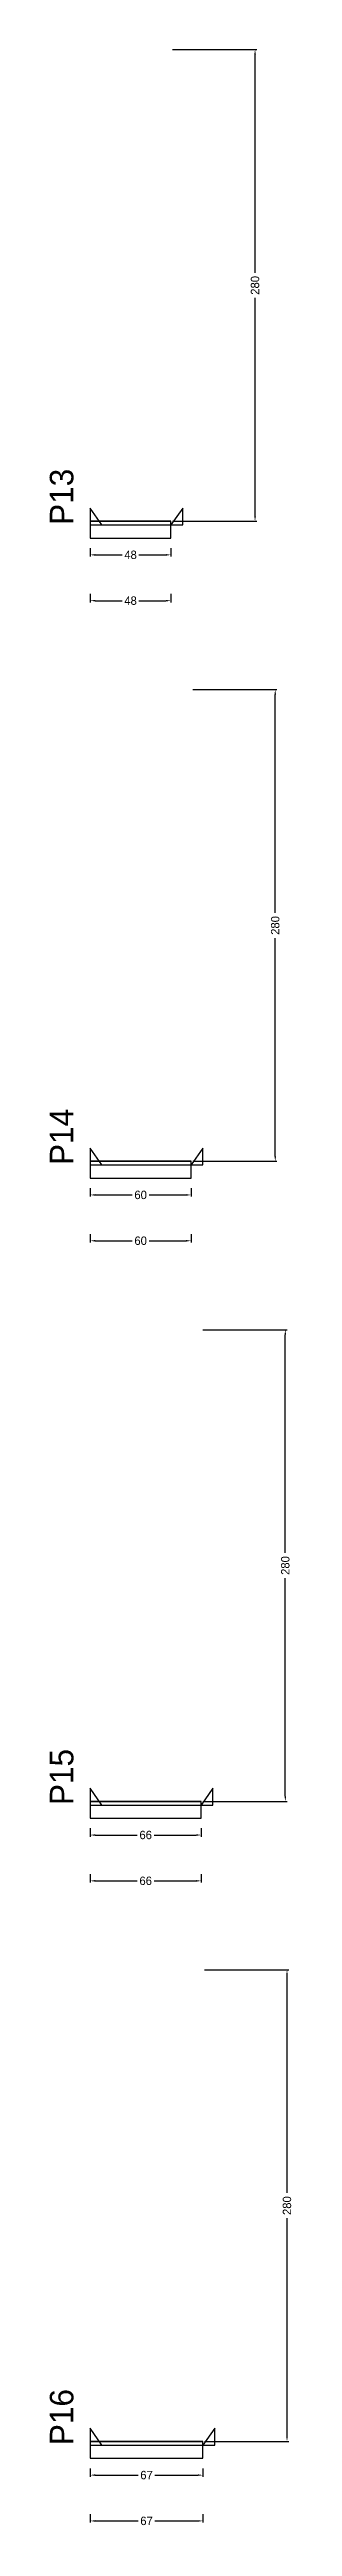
# Model space of a CAD drawing. Header units: centimetres. Extents: x -13000 to 4121, y -7606 to 8720.
# Drawn here: x 3976 to 4120, y -5748 to -4278 of the extents above; entities that cross this region are included whole.
import ezdxf

# ---------------------------------------------------------------- set-up
doc = ezdxf.new("R2010")
doc.units = ezdxf.units.CM
for name, color, linetype in [('NOMENCLATURA', 7, 'Continuous'), ('SARR_2.2x10', 60, 'Continuous'), ('SARR_2.2x7', 40, 'Continuous')]:
    doc.layers.add(name, color=color, linetype=linetype)
doc.dimstyles.new('PAINEL-NOVA', dxfattribs={"dimtxt": 5, "dimasz": 3, "dimexe": 1, "dimexo": 1, "dimgap": 1, "dimtad": 1, "dimcen": 2.5, "dimazin": 3, "dimtfac": 1, "dimtmove": 0, "dimatfit": 3})

msp = doc.modelspace()

# ---------------------------------------------------------------- texts
at = {"layer": 'NOMENCLATURA'}
for s, p in [('P13', (3990, -4560)), ('P14', (3990, -4940)), ('P15', (3990, -5320)), ('P16', (3990, -5700))]:
    msp.add_text(s, height=14, rotation=90, dxfattribs=at).set_placement(p)

# ---------------------------------------------------------------- blocks, each defined once
blk = doc.blocks.new('_CLOSEDFILLED')
at = {"color": 0, "linetype": 'BYBLOCK'}
blk.add_solid([(-1, 0.16), (0, 0), (-1, -0.16)], dxfattribs=at)
blk = doc.blocks.new('*D411')
for p, q in [((4000, -5713.8), (4000, -5718.8)), ((4003, -5717.8), (4028.5, -5717.8)), ((4038.5, -5717.8), (4064, -5717.8)), ((4067, -5713.8), (4067, -5718.8))]:
    blk.add_line(p, q)
at = {"layer": 'Defpoints'}
for p in [(4000, -5712.8), (4000, -5717.8), (4067, -5712.8)]:
    blk.add_point(p, dxfattribs=at)
at = {"layer": 'SARR_2.2x10', "xscale": 3, "yscale": 3, "rotation": 180}
blk.add_blockref('_CLOSEDFILLED', (4000, -5717.8), dxfattribs=at)
at = {"layer": 'SARR_2.2x10', "xscale": 3, "yscale": 3}
blk.add_blockref('_CLOSEDFILLED', (4067, -5717.8), dxfattribs=at)
at = {"layer": 'SARR_2.2x10', "insert": (4033.5, -5717.8), "char_height": 5, "attachment_point": 5}
blk.add_mtext('67', dxfattribs=at)
blk = doc.blocks.new('*D412')
for p, q in [((4068, -5417.8), (4118, -5417.8)), ((4117, -5550.3), (4117, -5420.8)), ((4117, -5694.8), (4117, -5565.3)), ((4068, -5697.8), (4118, -5697.8))]:
    blk.add_line(p, q)
at = {"layer": 'Defpoints'}
for p in [(4067, -5417.8), (4067, -5697.8), (4117, -5697.8)]:
    blk.add_point(p, dxfattribs=at)
at = {"layer": 'SARR_2.2x10', "xscale": 3, "yscale": 3}
for p, rotation in [((4117, -5417.8), 90), ((4117, -5697.8), 270)]:
    blk.add_blockref('_CLOSEDFILLED', p, dxfattribs=dict(at, rotation=rotation))
at = {"layer": 'SARR_2.2x10', "insert": (4117, -5557.8), "char_height": 5, "attachment_point": 5, "rotation": 90}
blk.add_mtext('280', dxfattribs=at)
blk = doc.blocks.new('*D413')
for p, q in [((4068, -5417.8), (4118, -5417.8)), ((4117, -5550.3), (4117, -5420.8)), ((4117, -5694.8), (4117, -5565.3)), ((4068, -5697.8), (4118, -5697.8))]:
    blk.add_line(p, q)
at = {"layer": 'Defpoints'}
for p in [(4067, -5417.8), (4067, -5697.8), (4117, -5697.8)]:
    blk.add_point(p, dxfattribs=at)
at = {"layer": 'SARR_2.2x10', "xscale": 3, "yscale": 3}
for p, rotation in [((4117, -5417.8), 90), ((4117, -5697.8), 270)]:
    blk.add_blockref('_CLOSEDFILLED', p, dxfattribs=dict(at, rotation=rotation))
at = {"layer": 'SARR_2.2x10', "insert": (4117, -5557.8), "char_height": 5, "attachment_point": 5, "rotation": 90}
blk.add_mtext('280', dxfattribs=at)
blk = doc.blocks.new('*D414')
for p, q in [((4068, -5417.8), (4118, -5417.8)), ((4117, -5550.3), (4117, -5420.8)), ((4117, -5694.8), (4117, -5565.3)), ((4068, -5697.8), (4118, -5697.8))]:
    blk.add_line(p, q)
at = {"layer": 'Defpoints'}
for p in [(4067, -5417.8), (4067, -5697.8), (4117, -5697.8)]:
    blk.add_point(p, dxfattribs=at)
at = {"layer": 'SARR_2.2x10', "xscale": 3, "yscale": 3}
for p, rotation in [((4117, -5417.8), 90), ((4117, -5697.8), 270)]:
    blk.add_blockref('_CLOSEDFILLED', p, dxfattribs=dict(at, rotation=rotation))
at = {"layer": 'SARR_2.2x10', "insert": (4117, -5557.8), "char_height": 5, "attachment_point": 5, "rotation": 90}
blk.add_mtext('280', dxfattribs=at)
blk = doc.blocks.new('*D415')
for p, q in [((4068, -5417.8), (4118, -5417.8)), ((4117, -5550.3), (4117, -5420.8)), ((4117, -5694.8), (4117, -5565.3)), ((4068, -5697.8), (4118, -5697.8))]:
    blk.add_line(p, q)
at = {"layer": 'Defpoints'}
for p in [(4067, -5417.8), (4067, -5697.8), (4117, -5697.8)]:
    blk.add_point(p, dxfattribs=at)
at = {"layer": 'SARR_2.2x10', "xscale": 3, "yscale": 3}
for p, rotation in [((4117, -5417.8), 90), ((4117, -5697.8), 270)]:
    blk.add_blockref('_CLOSEDFILLED', p, dxfattribs=dict(at, rotation=rotation))
at = {"layer": 'SARR_2.2x10', "insert": (4117, -5557.8), "char_height": 5, "attachment_point": 5, "rotation": 90}
blk.add_mtext('280', dxfattribs=at)
blk = doc.blocks.new('*D416')
for p, q in [((4000, -5741), (4000, -5746)), ((4003, -5745), (4028.5, -5745)), ((4038.5, -5745), (4064, -5745)), ((4067, -5741), (4067, -5746))]:
    blk.add_line(p, q)
at = {"layer": 'Defpoints'}
for p in [(4000, -5740), (4000, -5745), (4067, -5740)]:
    blk.add_point(p, dxfattribs=at)
at = {"layer": 'SARR_2.2x10', "xscale": 3, "yscale": 3, "rotation": 180}
blk.add_blockref('_CLOSEDFILLED', (4000, -5745), dxfattribs=at)
at = {"layer": 'SARR_2.2x10', "xscale": 3, "yscale": 3}
blk.add_blockref('_CLOSEDFILLED', (4067, -5745), dxfattribs=at)
at = {"layer": 'SARR_2.2x10', "insert": (4033.5, -5745), "char_height": 5, "attachment_point": 5}
blk.add_mtext('67', dxfattribs=at)
blk = doc.blocks.new('GRA-E')
at = {"layer": 'SARR_2.2x7'}
blk.add_lwpolyline([(0, 0), (7, 0), (0, 10)], close=True, dxfattribs=at)
blk = doc.blocks.new('GRA-D')
at = {"layer": 'SARR_2.2x7'}
blk.add_lwpolyline([(0, 0), (7, 0), (7, 10)], close=True, dxfattribs=at)
blk = doc.blocks.new('*D385')
for p, q in [((4000, -5333.8), (4000, -5338.8)), ((4003, -5337.8), (4028, -5337.8)), ((4038, -5337.8), (4063, -5337.8)), ((4066, -5333.8), (4066, -5338.8))]:
    blk.add_line(p, q)
at = {"layer": 'Defpoints'}
for p in [(4000, -5332.8), (4000, -5337.8), (4066, -5332.8)]:
    blk.add_point(p, dxfattribs=at)
at = {"layer": 'SARR_2.2x10', "xscale": 3, "yscale": 3, "rotation": 180}
blk.add_blockref('_CLOSEDFILLED', (4000, -5337.8), dxfattribs=at)
at = {"layer": 'SARR_2.2x10', "xscale": 3, "yscale": 3}
blk.add_blockref('_CLOSEDFILLED', (4066, -5337.8), dxfattribs=at)
at = {"layer": 'SARR_2.2x10', "insert": (4033, -5337.8), "char_height": 5, "attachment_point": 5}
blk.add_mtext('66', dxfattribs=at)
blk = doc.blocks.new('*D386')
for p, q in [((4067, -5037.8), (4117, -5037.8)), ((4116, -5170.3), (4116, -5040.8)), ((4116, -5314.8), (4116, -5185.3)), ((4067, -5317.8), (4117, -5317.8))]:
    blk.add_line(p, q)
at = {"layer": 'Defpoints'}
for p in [(4066, -5037.8), (4066, -5317.8), (4116, -5317.8)]:
    blk.add_point(p, dxfattribs=at)
at = {"layer": 'SARR_2.2x10', "xscale": 3, "yscale": 3}
for p, rotation in [((4116, -5037.8), 90), ((4116, -5317.8), 270)]:
    blk.add_blockref('_CLOSEDFILLED', p, dxfattribs=dict(at, rotation=rotation))
at = {"layer": 'SARR_2.2x10', "insert": (4116, -5177.8), "char_height": 5, "attachment_point": 5, "rotation": 90}
blk.add_mtext('280', dxfattribs=at)
blk = doc.blocks.new('*D387')
for p, q in [((4067, -5037.8), (4117, -5037.8)), ((4116, -5170.3), (4116, -5040.8)), ((4116, -5314.8), (4116, -5185.3)), ((4067, -5317.8), (4117, -5317.8))]:
    blk.add_line(p, q)
at = {"layer": 'Defpoints'}
for p in [(4066, -5037.8), (4066, -5317.8), (4116, -5317.8)]:
    blk.add_point(p, dxfattribs=at)
at = {"layer": 'SARR_2.2x10', "xscale": 3, "yscale": 3}
for p, rotation in [((4116, -5037.8), 90), ((4116, -5317.8), 270)]:
    blk.add_blockref('_CLOSEDFILLED', p, dxfattribs=dict(at, rotation=rotation))
at = {"layer": 'SARR_2.2x10', "insert": (4116, -5177.8), "char_height": 5, "attachment_point": 5, "rotation": 90}
blk.add_mtext('280', dxfattribs=at)
blk = doc.blocks.new('*D388')
for p, q in [((4067, -5037.8), (4117, -5037.8)), ((4116, -5170.3), (4116, -5040.8)), ((4116, -5314.8), (4116, -5185.3)), ((4067, -5317.8), (4117, -5317.8))]:
    blk.add_line(p, q)
at = {"layer": 'Defpoints'}
for p in [(4066, -5037.8), (4066, -5317.8), (4116, -5317.8)]:
    blk.add_point(p, dxfattribs=at)
at = {"layer": 'SARR_2.2x10', "xscale": 3, "yscale": 3}
for p, rotation in [((4116, -5037.8), 90), ((4116, -5317.8), 270)]:
    blk.add_blockref('_CLOSEDFILLED', p, dxfattribs=dict(at, rotation=rotation))
at = {"layer": 'SARR_2.2x10', "insert": (4116, -5177.8), "char_height": 5, "attachment_point": 5, "rotation": 90}
blk.add_mtext('280', dxfattribs=at)
blk = doc.blocks.new('*D389')
for p, q in [((4067, -5037.8), (4117, -5037.8)), ((4116, -5170.3), (4116, -5040.8)), ((4116, -5314.8), (4116, -5185.3)), ((4067, -5317.8), (4117, -5317.8))]:
    blk.add_line(p, q)
at = {"layer": 'Defpoints'}
for p in [(4066, -5037.8), (4066, -5317.8), (4116, -5317.8)]:
    blk.add_point(p, dxfattribs=at)
at = {"layer": 'SARR_2.2x10', "xscale": 3, "yscale": 3}
for p, rotation in [((4116, -5037.8), 90), ((4116, -5317.8), 270)]:
    blk.add_blockref('_CLOSEDFILLED', p, dxfattribs=dict(at, rotation=rotation))
at = {"layer": 'SARR_2.2x10', "insert": (4116, -5177.8), "char_height": 5, "attachment_point": 5, "rotation": 90}
blk.add_mtext('280', dxfattribs=at)
blk = doc.blocks.new('*D390')
for p, q in [((4000, -5361), (4000, -5366)), ((4003, -5365), (4028, -5365)), ((4038, -5365), (4063, -5365)), ((4066, -5361), (4066, -5366))]:
    blk.add_line(p, q)
at = {"layer": 'Defpoints'}
for p in [(4000, -5360), (4000, -5365), (4066, -5360)]:
    blk.add_point(p, dxfattribs=at)
at = {"layer": 'SARR_2.2x10', "xscale": 3, "yscale": 3, "rotation": 180}
blk.add_blockref('_CLOSEDFILLED', (4000, -5365), dxfattribs=at)
at = {"layer": 'SARR_2.2x10', "xscale": 3, "yscale": 3}
blk.add_blockref('_CLOSEDFILLED', (4066, -5365), dxfattribs=at)
at = {"layer": 'SARR_2.2x10', "insert": (4033, -5365), "char_height": 5, "attachment_point": 5}
blk.add_mtext('66', dxfattribs=at)
blk = doc.blocks.new('*D359')
for p, q in [((4000, -4953.8), (4000, -4958.8)), ((4060, -4953.8), (4060, -4958.8)), ((4003, -4957.8), (4025, -4957.8)), ((4035, -4957.8), (4057, -4957.8))]:
    blk.add_line(p, q)
at = {"layer": 'Defpoints'}
for p in [(4000, -4952.8), (4060, -4952.8), (4000, -4957.8)]:
    blk.add_point(p, dxfattribs=at)
at = {"layer": 'SARR_2.2x10', "xscale": 3, "yscale": 3, "rotation": 180}
blk.add_blockref('_CLOSEDFILLED', (4000, -4957.8), dxfattribs=at)
at = {"layer": 'SARR_2.2x10', "xscale": 3, "yscale": 3}
blk.add_blockref('_CLOSEDFILLED', (4060, -4957.8), dxfattribs=at)
at = {"layer": 'SARR_2.2x10', "insert": (4030, -4957.8), "char_height": 5, "attachment_point": 5}
blk.add_mtext('60', dxfattribs=at)
blk = doc.blocks.new('*D360')
for p, q in [((4061, -4657.8), (4111, -4657.8)), ((4110, -4790.3), (4110, -4660.8)), ((4110, -4934.8), (4110, -4805.3)), ((4061, -4937.8), (4111, -4937.8))]:
    blk.add_line(p, q)
at = {"layer": 'Defpoints'}
for p in [(4060, -4657.8), (4060, -4937.8), (4110, -4937.8)]:
    blk.add_point(p, dxfattribs=at)
at = {"layer": 'SARR_2.2x10', "xscale": 3, "yscale": 3}
for p, rotation in [((4110, -4657.8), 90), ((4110, -4937.8), 270)]:
    blk.add_blockref('_CLOSEDFILLED', p, dxfattribs=dict(at, rotation=rotation))
at = {"layer": 'SARR_2.2x10', "insert": (4110, -4797.8), "char_height": 5, "attachment_point": 5, "rotation": 90}
blk.add_mtext('280', dxfattribs=at)
blk = doc.blocks.new('*D361')
for p, q in [((4061, -4657.8), (4111, -4657.8)), ((4110, -4790.3), (4110, -4660.8)), ((4110, -4934.8), (4110, -4805.3)), ((4061, -4937.8), (4111, -4937.8))]:
    blk.add_line(p, q)
at = {"layer": 'Defpoints'}
for p in [(4060, -4657.8), (4060, -4937.8), (4110, -4937.8)]:
    blk.add_point(p, dxfattribs=at)
at = {"layer": 'SARR_2.2x10', "xscale": 3, "yscale": 3}
for p, rotation in [((4110, -4657.8), 90), ((4110, -4937.8), 270)]:
    blk.add_blockref('_CLOSEDFILLED', p, dxfattribs=dict(at, rotation=rotation))
at = {"layer": 'SARR_2.2x10', "insert": (4110, -4797.8), "char_height": 5, "attachment_point": 5, "rotation": 90}
blk.add_mtext('280', dxfattribs=at)
blk = doc.blocks.new('*D362')
for p, q in [((4061, -4657.8), (4111, -4657.8)), ((4110, -4790.3), (4110, -4660.8)), ((4110, -4934.8), (4110, -4805.3)), ((4061, -4937.8), (4111, -4937.8))]:
    blk.add_line(p, q)
at = {"layer": 'Defpoints'}
for p in [(4060, -4657.8), (4060, -4937.8), (4110, -4937.8)]:
    blk.add_point(p, dxfattribs=at)
at = {"layer": 'SARR_2.2x10', "xscale": 3, "yscale": 3}
for p, rotation in [((4110, -4657.8), 90), ((4110, -4937.8), 270)]:
    blk.add_blockref('_CLOSEDFILLED', p, dxfattribs=dict(at, rotation=rotation))
at = {"layer": 'SARR_2.2x10', "insert": (4110, -4797.8), "char_height": 5, "attachment_point": 5, "rotation": 90}
blk.add_mtext('280', dxfattribs=at)
blk = doc.blocks.new('*D363')
for p, q in [((4061, -4657.8), (4111, -4657.8)), ((4110, -4790.3), (4110, -4660.8)), ((4110, -4934.8), (4110, -4805.3)), ((4061, -4937.8), (4111, -4937.8))]:
    blk.add_line(p, q)
at = {"layer": 'Defpoints'}
for p in [(4060, -4657.8), (4060, -4937.8), (4110, -4937.8)]:
    blk.add_point(p, dxfattribs=at)
at = {"layer": 'SARR_2.2x10', "xscale": 3, "yscale": 3}
for p, rotation in [((4110, -4657.8), 90), ((4110, -4937.8), 270)]:
    blk.add_blockref('_CLOSEDFILLED', p, dxfattribs=dict(at, rotation=rotation))
at = {"layer": 'SARR_2.2x10', "insert": (4110, -4797.8), "char_height": 5, "attachment_point": 5, "rotation": 90}
blk.add_mtext('280', dxfattribs=at)
blk = doc.blocks.new('*D364')
for p, q in [((4000, -4981), (4000, -4986)), ((4060, -4981), (4060, -4986)), ((4003, -4985), (4025, -4985)), ((4035, -4985), (4057, -4985))]:
    blk.add_line(p, q)
at = {"layer": 'Defpoints'}
for p in [(4000, -4980), (4060, -4980), (4000, -4985)]:
    blk.add_point(p, dxfattribs=at)
at = {"layer": 'SARR_2.2x10', "xscale": 3, "yscale": 3, "rotation": 180}
blk.add_blockref('_CLOSEDFILLED', (4000, -4985), dxfattribs=at)
at = {"layer": 'SARR_2.2x10', "xscale": 3, "yscale": 3}
blk.add_blockref('_CLOSEDFILLED', (4060, -4985), dxfattribs=at)
at = {"layer": 'SARR_2.2x10', "insert": (4030, -4985), "char_height": 5, "attachment_point": 5}
blk.add_mtext('60', dxfattribs=at)
blk = doc.blocks.new('*D333')
for p, q in [((4000, -4573.8), (4000, -4578.8)), ((4003, -4577.8), (4019, -4577.8)), ((4029, -4577.8), (4045, -4577.8)), ((4048, -4573.8), (4048, -4578.8))]:
    blk.add_line(p, q)
at = {"layer": 'Defpoints'}
for p in [(4000, -4572.8), (4048, -4572.8), (4000, -4577.8)]:
    blk.add_point(p, dxfattribs=at)
at = {"layer": 'SARR_2.2x10', "xscale": 3, "yscale": 3, "rotation": 180}
blk.add_blockref('_CLOSEDFILLED', (4000, -4577.8), dxfattribs=at)
at = {"layer": 'SARR_2.2x10', "xscale": 3, "yscale": 3}
blk.add_blockref('_CLOSEDFILLED', (4048, -4577.8), dxfattribs=at)
at = {"layer": 'SARR_2.2x10', "insert": (4024, -4577.8), "char_height": 5, "attachment_point": 5}
blk.add_mtext('48', dxfattribs=at)
blk = doc.blocks.new('*D334')
for p, q in [((4049, -4277.8), (4099, -4277.8)), ((4098, -4410.3), (4098, -4280.8)), ((4098, -4554.8), (4098, -4425.3)), ((4049, -4557.8), (4099, -4557.8))]:
    blk.add_line(p, q)
at = {"layer": 'Defpoints'}
for p in [(4048, -4277.8), (4048, -4557.8), (4098, -4557.8)]:
    blk.add_point(p, dxfattribs=at)
at = {"layer": 'SARR_2.2x10', "xscale": 3, "yscale": 3}
for p, rotation in [((4098, -4277.8), 90), ((4098, -4557.8), 270)]:
    blk.add_blockref('_CLOSEDFILLED', p, dxfattribs=dict(at, rotation=rotation))
at = {"layer": 'SARR_2.2x10', "insert": (4098, -4417.8), "char_height": 5, "attachment_point": 5, "rotation": 90}
blk.add_mtext('280', dxfattribs=at)
blk = doc.blocks.new('*D335')
for p, q in [((4049, -4277.8), (4099, -4277.8)), ((4098, -4410.3), (4098, -4280.8)), ((4098, -4554.8), (4098, -4425.3)), ((4049, -4557.8), (4099, -4557.8))]:
    blk.add_line(p, q)
at = {"layer": 'Defpoints'}
for p in [(4048, -4277.8), (4048, -4557.8), (4098, -4557.8)]:
    blk.add_point(p, dxfattribs=at)
at = {"layer": 'SARR_2.2x10', "xscale": 3, "yscale": 3}
for p, rotation in [((4098, -4277.8), 90), ((4098, -4557.8), 270)]:
    blk.add_blockref('_CLOSEDFILLED', p, dxfattribs=dict(at, rotation=rotation))
at = {"layer": 'SARR_2.2x10', "insert": (4098, -4417.8), "char_height": 5, "attachment_point": 5, "rotation": 90}
blk.add_mtext('280', dxfattribs=at)
blk = doc.blocks.new('*D336')
for p, q in [((4049, -4277.8), (4099, -4277.8)), ((4098, -4410.3), (4098, -4280.8)), ((4098, -4554.8), (4098, -4425.3)), ((4049, -4557.8), (4099, -4557.8))]:
    blk.add_line(p, q)
at = {"layer": 'Defpoints'}
for p in [(4048, -4277.8), (4048, -4557.8), (4098, -4557.8)]:
    blk.add_point(p, dxfattribs=at)
at = {"layer": 'SARR_2.2x10', "xscale": 3, "yscale": 3}
for p, rotation in [((4098, -4277.8), 90), ((4098, -4557.8), 270)]:
    blk.add_blockref('_CLOSEDFILLED', p, dxfattribs=dict(at, rotation=rotation))
at = {"layer": 'SARR_2.2x10', "insert": (4098, -4417.8), "char_height": 5, "attachment_point": 5, "rotation": 90}
blk.add_mtext('280', dxfattribs=at)
blk = doc.blocks.new('*D337')
for p, q in [((4049, -4277.8), (4099, -4277.8)), ((4098, -4410.3), (4098, -4280.8)), ((4098, -4554.8), (4098, -4425.3)), ((4049, -4557.8), (4099, -4557.8))]:
    blk.add_line(p, q)
at = {"layer": 'Defpoints'}
for p in [(4048, -4277.8), (4048, -4557.8), (4098, -4557.8)]:
    blk.add_point(p, dxfattribs=at)
at = {"layer": 'SARR_2.2x10', "xscale": 3, "yscale": 3}
for p, rotation in [((4098, -4277.8), 90), ((4098, -4557.8), 270)]:
    blk.add_blockref('_CLOSEDFILLED', p, dxfattribs=dict(at, rotation=rotation))
at = {"layer": 'SARR_2.2x10', "insert": (4098, -4417.8), "char_height": 5, "attachment_point": 5, "rotation": 90}
blk.add_mtext('280', dxfattribs=at)
blk = doc.blocks.new('*D338')
for p, q in [((4000, -4601), (4000, -4606)), ((4048, -4601), (4048, -4606)), ((4003, -4605), (4019, -4605)), ((4029, -4605), (4045, -4605))]:
    blk.add_line(p, q)
at = {"layer": 'Defpoints'}
for p in [(4000, -4600), (4048, -4600), (4000, -4605)]:
    blk.add_point(p, dxfattribs=at)
at = {"layer": 'SARR_2.2x10', "xscale": 3, "yscale": 3, "rotation": 180}
blk.add_blockref('_CLOSEDFILLED', (4000, -4605), dxfattribs=at)
at = {"layer": 'SARR_2.2x10', "xscale": 3, "yscale": 3}
blk.add_blockref('_CLOSEDFILLED', (4048, -4605), dxfattribs=at)
at = {"layer": 'SARR_2.2x10', "insert": (4024, -4605), "char_height": 5, "attachment_point": 5}
blk.add_mtext('48', dxfattribs=at)

# ---------------------------------------------------------------- dimensions: what is measured, and where the dimension line sits
at = {"layer": 'SARR_2.2x10'}
for base, p1, p2, picture, middle in [((4098, -4557.8), (4048, -4557.8), (4048, -4277.8), '*D334', (4098, -4417.8)), ((4098, -4557.8), (4048, -4557.8), (4048, -4277.8), '*D335', (4098, -4417.8)), ((4098, -4557.8), (4048, -4557.8), (4048, -4277.8), '*D336', (4098, -4417.8)), ((4098, -4557.8), (4048, -4557.8), (4048, -4277.8), '*D337', (4098, -4417.8)), ((4110, -4937.8), (4060, -4937.8), (4060, -4657.8), '*D360', (4110, -4797.8)), ((4110, -4937.8), (4060, -4937.8), (4060, -4657.8), '*D361', (4110, -4797.8)), ((4110, -4937.8), (4060, -4937.8), (4060, -4657.8), '*D362', (4110, -4797.8)), ((4110, -4937.8), (4060, -4937.8), (4060, -4657.8), '*D363', (4110, -4797.8)), ((4116, -5317.8), (4066, -5317.8), (4066, -5037.8), '*D386', (4116, -5177.8)), ((4116, -5317.8), (4066, -5317.8), (4066, -5037.8), '*D387', (4116, -5177.8)), ((4116, -5317.8), (4066, -5317.8), (4066, -5037.8), '*D388', (4116, -5177.8)), ((4116, -5317.8), (4066, -5317.8), (4066, -5037.8), '*D389', (4116, -5177.8)), ((4117, -5697.8), (4067, -5697.8), (4067, -5417.8), '*D412', (4117, -5557.8)), ((4117, -5697.8), (4067, -5697.8), (4067, -5417.8), '*D413', (4117, -5557.8)), ((4117, -5697.8), (4067, -5697.8), (4067, -5417.8), '*D414', (4117, -5557.8)), ((4117, -5697.8), (4067, -5697.8), (4067, -5417.8), '*D415', (4117, -5557.8))]:
    dim = msp.add_linear_dim(base=base, p1=p1, p2=p2, angle=90, dimstyle='PAINEL-NOVA', dxfattribs=at)
    dim.commit()
    dim.dimension.update_dxf_attribs({"geometry": picture, "text_midpoint": middle})
for base, p1, p2, picture, middle in [((4000, -4577.8), (4000, -4572.8), (4048, -4572.8), '*D333', (4024, -4577.8)), ((4000, -4605), (4000, -4600), (4048, -4600), '*D338', (4024, -4605)), ((4000, -4957.8), (4000, -4952.8), (4060, -4952.8), '*D359', (4030, -4957.8)), ((4000, -4985), (4000, -4980), (4060, -4980), '*D364', (4030, -4985)), ((4000, -5337.8), (4000, -5332.8), (4066, -5332.8), '*D385', (4033, -5337.8)), ((4000, -5365), (4000, -5360), (4066, -5360), '*D390', (4033, -5365)), ((4000, -5717.8), (4000, -5712.8), (4067, -5712.8), '*D411', (4033.5, -5717.8)), ((4000, -5745), (4000, -5740), (4067, -5740), '*D416', (4033.5, -5745))]:
    dim = msp.add_linear_dim(base=base, p1=p1, p2=p2, dimstyle='PAINEL-NOVA', dxfattribs=at)
    dim.commit()
    dim.dimension.update_dxf_attribs({"geometry": picture, "text_midpoint": middle})

# ---------------------------------------------------------------- linework, layer by layer
at = {"layer": 'SARR_2.2x10'}
for p, q in [((4048, -4557.8), (4000, -4557.8)), ((4000, -4557.8), (4000, -4567.8)), ((4048, -4567.8), (4048, -4557.8)), ((4000, -4567.8), (4048, -4567.8)), ((4060, -4937.8), (4000, -4937.8)), ((4000, -4937.8), (4000, -4947.8)), ((4060, -4947.8), (4060, -4937.8)), ((4000, -4947.8), (4060, -4947.8)), ((4066, -5317.8), (4000, -5317.8)), ((4000, -5317.8), (4000, -5327.8)), ((4066, -5327.8), (4066, -5317.8)), ((4000, -5327.8), (4066, -5327.8)), ((4067, -5697.8), (4000, -5697.8)), ((4000, -5697.8), (4000, -5707.8)), ((4067, -5707.8), (4067, -5697.8)), ((4000, -5707.8), (4067, -5707.8))]:
    msp.add_line(p, q, dxfattribs=at)
at = {"layer": 'SARR_2.2x7'}
for p, q in [((4048, -4557.8), (4000, -4557.8)), ((4000, -4557.8), (4000, -4560)), ((4000, -4557.8), (4007, -4557.8)), ((4000, -4557.8), (4007, -4557.8)), ((4000, -4557.8), (4007, -4557.8)), ((4000, -4557.8), (4007, -4557.8)), ((4007, -4557.8), (4048, -4557.8)), ((4007, -4557.8), (4048, -4557.8)), ((4007, -4557.8), (4048, -4557.8)), ((4007, -4557.8), (4048, -4557.8)), ((4048, -4560), (4048, -4557.8)), ((4000, -4560), (4048, -4560)), ((4060, -4937.8), (4000, -4937.8)), ((4000, -4937.8), (4000, -4940)), ((4000, -4937.8), (4007, -4937.8)), ((4000, -4937.8), (4007, -4937.8)), ((4000, -4937.8), (4007, -4937.8)), ((4000, -4937.8), (4007, -4937.8)), ((4000, -4940), (4060, -4940)), ((4007, -4937.8), (4060, -4937.8)), ((4007, -4937.8), (4060, -4937.8)), ((4007, -4937.8), (4060, -4937.8)), ((4007, -4937.8), (4060, -4937.8)), ((4060, -4940), (4060, -4937.8)), ((4066, -5317.8), (4000, -5317.8)), ((4000, -5317.8), (4000, -5320)), ((4000, -5317.8), (4007, -5317.8)), ((4000, -5317.8), (4007, -5317.8)), ((4000, -5317.8), (4007, -5317.8)), ((4000, -5317.8), (4007, -5317.8)), ((4000, -5320), (4066, -5320)), ((4007, -5317.8), (4066, -5317.8)), ((4007, -5317.8), (4066, -5317.8)), ((4007, -5317.8), (4066, -5317.8)), ((4007, -5317.8), (4066, -5317.8)), ((4066, -5320), (4066, -5317.8)), ((4067, -5697.8), (4000, -5697.8)), ((4000, -5697.8), (4000, -5700)), ((4000, -5697.8), (4007, -5697.8)), ((4000, -5697.8), (4007, -5697.8)), ((4000, -5697.8), (4007, -5697.8)), ((4000, -5697.8), (4007, -5697.8)), ((4000, -5700), (4067, -5700)), ((4007, -5697.8), (4067, -5697.8)), ((4007, -5697.8), (4067, -5697.8)), ((4007, -5697.8), (4067, -5697.8)), ((4007, -5697.8), (4067, -5697.8)), ((4067, -5700), (4067, -5697.8))]:
    msp.add_line(p, q, dxfattribs=at)

# ---------------------------------------------------------------- block references
for name, p in [('GRA-E', (4000, -4560)), ('GRA-D', (4048, -4560)), ('GRA-E', (4000, -4940)), ('GRA-D', (4060, -4940)), ('GRA-E', (4000, -5320)), ('GRA-D', (4066, -5320)), ('GRA-E', (4000, -5700)), ('GRA-D', (4067, -5700))]:
    msp.add_blockref(name, p, dxfattribs=at)

msp.set_redraw_order([(e.dxf.handle, doc.entitydb.next_handle()) for e in msp.query("TEXT MTEXT ATTDEF DIMENSION ARC_DIMENSION")])  # texts and dimensions are drawn at this point

doc.saveas('drawing.dxf')
